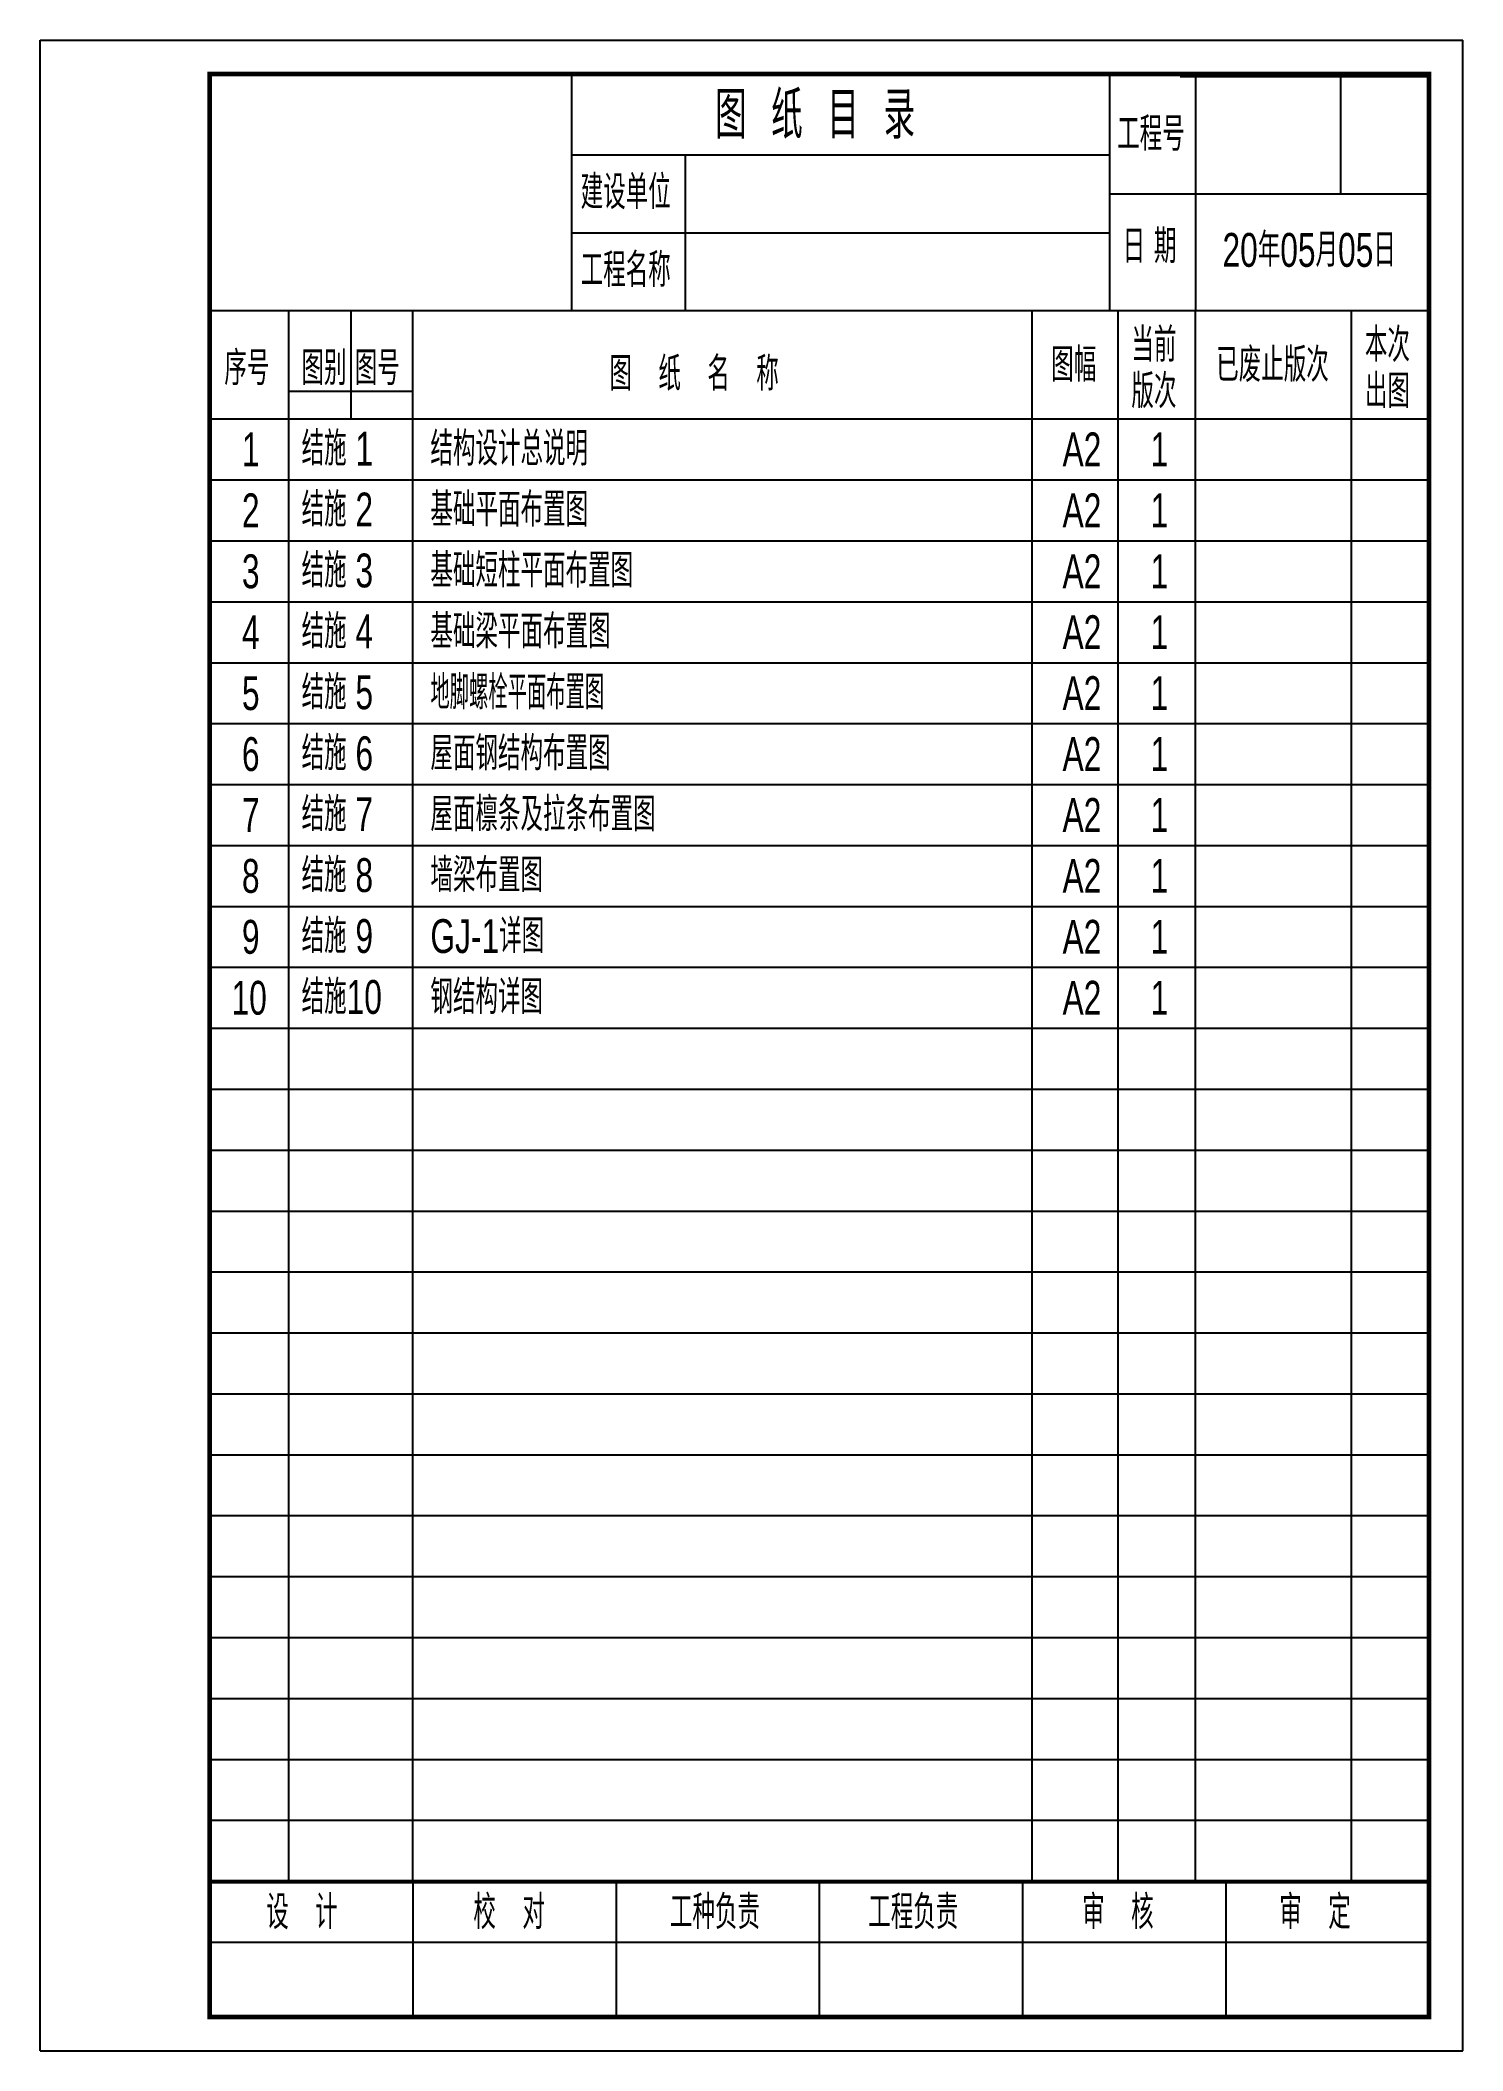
# Model space of a CAD drawing. Extents: x -544850 to 241437, y -10347 to 32059.
# Drawn here: x -544850 to -523850, y 2359 to 32059 of the extents above; entities that cross this region are included whole.
import ezdxf

# ---------------------------------------------------------------- set-up
doc = ezdxf.new("R2010")
doc.units = 0
doc.header["$LTSCALE"] = 1000
doc.layers.add('出图隐藏图层', color=7, linetype='CONTINUOUS', plot=False)
doc.layers.add('图框(修改)', color=2, linetype='CONTINUOUS')
doc.layers.add('图框(锁住)', color=7, linetype='CONTINUOUS')
doc.styles.add('天和', font='天和字符.shx', dxfattribs={"width": 0.7, "bigfont": '天和汉字.shx'})
doc.styles.add('天和黑体', font='天和字符.shx', dxfattribs={"width": 0.7, "bigfont": '天和黑体.shx'})

msp = doc.modelspace()

# ---------------------------------------------------------------- texts
at = {"layer": '图框(修改)', "linetype": 'Continuous', "style": '天和'}
for s, width, p in [('20年05月05日', 0.7, (-527396.5, 28711.7, 400)), ('1', 0.7, (-541871.9, 25764.5, 400)), ('结施 1', 0.7, (-540991.3, 25776.4, 400)), ('结构设计总说明', 0.7, (-539089.5, 25775.3, 400)), ('A2', 0.7, (-529757.6, 25764.5, 400)), ('1', 0.7, (-528458.9, 25764.5, 400)), ('2', 0.7, (-541871.9, 24864.5, 400)), ('结施 2', 0.7, (-540991.3, 24876.4, 400)), ('基础平面布置图', 0.7, (-539089.5, 24875.3, 400)), ('A2', 0.7, (-529757.6, 24864.5, 400)), ('1', 0.7, (-528458.9, 24864.5, 400)), ('3', 0.7, (-541871.9, 23964.5, 400)), ('结施 3', 0.7, (-540991.3, 23976.4, 400)), ('基础短柱平面布置图', 0.7, (-539089.5, 23975.3, 400)), ('A2', 0.7, (-529757.6, 23964.5, 400)), ('1', 0.7, (-528458.9, 23964.5, 400)), ('4', 0.7, (-541871.9, 23064.5, 400)), ('结施 4', 0.7, (-540991.3, 23076.4, 400)), ('基础梁平面布置图', 0.7, (-539089.5, 23075.3, 400)), ('A2', 0.7, (-529757.6, 23064.5, 400)), ('1', 0.7, (-528458.9, 23064.5, 400)), ('5', 0.7, (-541871.9, 22164.5, 400)), ('结施 5', 0.7, (-540991.3, 22176.4, 400)), ('地脚螺栓平面布置图', 0.6, (-539089.5, 22175.3, 400)), ('A2', 0.7, (-529757.6, 22164.5, 400)), ('1', 0.7, (-528458.9, 22164.5, 400)), ('6', 0.7, (-541871.9, 21264.5, 400)), ('结施 6', 0.7, (-540991.3, 21276.4, 400)), ('屋面钢结构布置图', 0.7, (-539089.5, 21275.3, 400)), ('A2', 0.7, (-529757.6, 21264.5, 400)), ('1', 0.7, (-528458.9, 21264.5, 400)), ('7', 0.7, (-541871.9, 20364.5, 400)), ('结施 7', 0.7, (-540991.3, 20376.4, 400)), ('屋面檩条及拉条布置图', 0.7, (-539089.5, 20375.3, 400)), ('A2', 0.7, (-529757.6, 20364.5, 400)), ('1', 0.7, (-528458.9, 20364.5, 400)), ('8', 0.7, (-541871.9, 19464.5, 400)), ('结施 8', 0.7, (-540991.3, 19476.4, 400)), ('墙梁布置图', 0.7, (-539089.5, 19475.3, 400)), ('A2', 0.7, (-529757.6, 19464.5, 400)), ('1', 0.7, (-528458.9, 19464.5, 400)), ('9', 0.7, (-541871.9, 18564.5, 400)), ('结施 9', 0.7, (-540991.3, 18576.4, 400)), ('GJ-1详图', 0.7, (-539089.5, 18575.3, 400)), ('A2', 0.7, (-529757.6, 18564.5, 400)), ('1', 0.7, (-528458.9, 18564.5, 400)), ('10', 0.7, (-542025.2, 17664.5, 400)), ('结施10', 0.7, (-540991.3, 17676.4, 400)), ('钢结构详图', 0.7, (-539089.5, 17675.3, 400)), ('A2', 0.7, (-529757.6, 17664.5, 400)), ('1', 0.7, (-528458.9, 17664.5, 400))]:
    msp.add_text(s, height=500, dxfattribs=dict(at, width=width)).set_placement(p)
at = {"layer": '图框(锁住)', "linetype": 'Continuous', "width": 0.7}
for s, height, style, p in [('工程号', 0.01, '天和黑体', (-527295.9, 31520.6, 400)), ('图  纸  目  录', 700, '天和黑体', (-534888.8, 30604.9, 400)), ('工程号', 500, '天和黑体', (-528951.2, 30424.4, 400)), ('建设单位', 500, '天和黑体', (-536871.3, 29564.3, 400)), ('日 期', 500, '天和黑体', (-528870.7, 28765.3, 400)), ('工程名称', 500, '天和黑体', (-536871.3, 28414.3, 400)), ('当前', 500, '天和黑体', (-528741, 27309.1, 400)), ('本次', 500, '天和黑体', (-525294.2, 27309.1, 400)), ('序号', 500, '天和黑体', (-542131.7, 26965.2, 400)), ('图别', 500, '天和黑体', (-540993.6, 26965.2, 400)), ('图号', 500, '天和黑体', (-540207, 26965.2, 400)), ('图   纸   名   称', 500, '天和黑体', (-536446.8, 26881.7, 400)), ('图幅', 500, '天和黑体', (-529925.2, 27013.6, 400)), ('已废止版次', 500, '天和黑体', (-527489.4, 27013.6, 400)), ('版次', 500, '天和黑体', (-528741, 26624.1, 400)), ('出图', 500, '天和黑体', (-525294.2, 26624.1, 400)), ('图  纸  目  录', 0.001, '天和黑体', (-541163.3, 26459.8, 400)), ('设   计', 500, '天和', (-541513.5, 4156.9, 400)), ('校   对', 500, '天和', (-538455.6, 4156.9, 400)), ('工种负责', 500, '天和', (-535553.4, 4156.9, 400)), ('工程负责', 500, '天和', (-532625.7, 4156.9, 400)), ('审   核', 500, '天和', (-529467.3, 4156.9, 400)), ('审   定', 500, '天和', (-526558.2, 4156.9, 400))]:
    msp.add_text(s, height=height, dxfattribs=dict(at, style=style)).set_placement(p)

# ---------------------------------------------------------------- linework, layer by layer
at = {"layer": '出图隐藏图层'}
for p, q in [((-524349.5, 31517.5, 400), (-528020.9, 31517.5, 400)), ((-525647.7, 29789.3, 400), (-525647.7, 31559.3, 400)), ((-540257.1, 26459.3, 400), (-540257.1, 28059.3, 400)), ((-541180.4, 26875.9, 400), (-539349.5, 26875.9, 400))]:
    msp.add_line(p, q, dxfattribs=at)
at = {"layer": '图框(锁住)', "color": 3, "linetype": 'Continuous'}
for p, q in [((-544849.5, 32059.3, 400), (-523849.5, 32059.3, 400)), ((-544849.5, 2359.3, 400), (-544849.5, 32059.3, 400)), ((-523849.5, 2359.3, 400), (-523849.5, 32059.3, 400)), ((-537003.9, 28059.3, 400), (-537003.9, 31559.3, 400)), ((-529066.8, 31559.3, 400), (-529066.8, 28059.3, 400)), ((-527796.3, 31559.3, 400), (-527796.3, 28059.3, 400)), ((-529066.8, 30359.3, 400), (-537003.9, 30359.3, 400)), ((-535323.2, 28059.3, 400), (-535323.2, 30359.3, 400)), ((-529066.8, 29789.3, 400), (-524349.5, 29789.3, 400)), ((-529066.8, 29209.3, 400), (-537003.9, 29209.3, 400)), ((-541180.4, 4859.3, 400), (-541180.4, 28059.3, 400)), ((-539349.5, 4859.3, 400), (-539349.5, 28059.3, 400)), ((-530207, 4859.3, 400), (-530207, 28059.3, 400)), ((-528936.5, 4859.3, 400), (-528936.5, 28059.3, 400)), ((-527796.3, 4859.3, 400), (-527796.3, 28059.3, 400)), ((-525489.7, 4859.3, 400), (-525489.7, 28059.3, 400)), ((-524349.5, 26459.3, 400), (-542349.5, 26459.3, 400)), ((-524349.5, 25559.3, 400), (-542349.5, 25559.3, 400)), ((-524349.5, 24659.3, 400), (-542349.5, 24659.3, 400)), ((-524349.5, 23759.3, 400), (-542349.5, 23759.3, 400)), ((-524349.5, 22859.3, 400), (-542349.5, 22859.3, 400)), ((-524349.5, 21959.3, 400), (-542349.5, 21959.3, 400)), ((-524349.5, 21059.3, 400), (-542349.5, 21059.3, 400)), ((-524349.5, 20159.3, 400), (-542349.5, 20159.3, 400)), ((-524349.5, 19259.3, 400), (-542349.5, 19259.3, 400)), ((-524349.5, 18359.3, 400), (-542349.5, 18359.3, 400)), ((-524349.5, 17459.3, 400), (-542349.5, 17459.3, 400)), ((-524349.5, 16559.3, 400), (-542349.5, 16559.3, 400)), ((-524349.5, 15659.3, 400), (-542349.5, 15659.3, 400)), ((-524349.5, 14759.3, 400), (-542349.5, 14759.3, 400)), ((-524349.5, 13859.3, 400), (-542349.5, 13859.3, 400)), ((-524349.5, 12959.3, 400), (-542349.5, 12959.3, 400)), ((-524349.5, 12059.3, 400), (-542349.5, 12059.3, 400)), ((-524349.5, 11159.3, 400), (-542349.5, 11159.3, 400)), ((-524349.5, 10259.3, 400), (-542349.5, 10259.3, 400)), ((-524349.5, 9359.3, 400), (-542349.5, 9359.3, 400)), ((-524349.5, 8459.3, 400), (-542349.5, 8459.3, 400)), ((-524349.5, 7559.3, 400), (-542349.5, 7559.3, 400)), ((-524349.5, 6659.3, 400), (-542349.5, 6659.3, 400)), ((-524349.5, 5759.3, 400), (-542349.5, 5759.3, 400)), ((-539349.5, 4859.3, 400), (-539349.5, 2859.3, 400)), ((-536349.5, 4859.3, 400), (-536349.5, 2859.3, 400)), ((-533349.5, 4859.3, 400), (-533349.5, 2859.3, 400)), ((-530349.5, 4859.3, 400), (-530349.5, 2859.3, 400)), ((-527349.5, 4859.3, 400), (-527349.5, 2859.3, 400)), ((-524349.5, 3959.3, 400), (-542349.5, 3959.3, 400)), ((-544849.5, 2359.3, 400), (-523849.5, 2359.3, 400))]:
    msp.add_line(p, q, dxfattribs=at)
at = {"layer": '图框(锁住)', "linetype": 'Continuous'}
for p, q in [((-524349.5, 28059.3, 400), (-542349.5, 28059.3, 400)), ((-541180.4, 4859.3, 400), (-541180.4, 28059.3, 400)), ((-524349.5, 4859.3, 400), (-542349.5, 4859.3, 400))]:
    msp.add_line(p, q, dxfattribs=at)
at = {"layer": '图框(锁住)', "linetype": 'Continuous', "const_width": 70, "elevation": 400}
msp.add_lwpolyline([(-542349.5, 2859.3), (-542349.5, 31559.3), (-524349.5, 31559.3), (-524349.5, 2859.3)], close=True, dxfattribs=at)
at = {"layer": '图框(锁住)', "const_width": 60, "elevation": 400}
msp.add_lwpolyline([(-542349.5, 4859.3), (-524349.5, 4859.3)], dxfattribs=at)

msp.set_redraw_order([(e.dxf.handle, doc.entitydb.next_handle()) for e in msp.query("TEXT MTEXT ATTDEF DIMENSION ARC_DIMENSION")])  # texts and dimensions are drawn at this point

doc.saveas('drawing.dxf')
